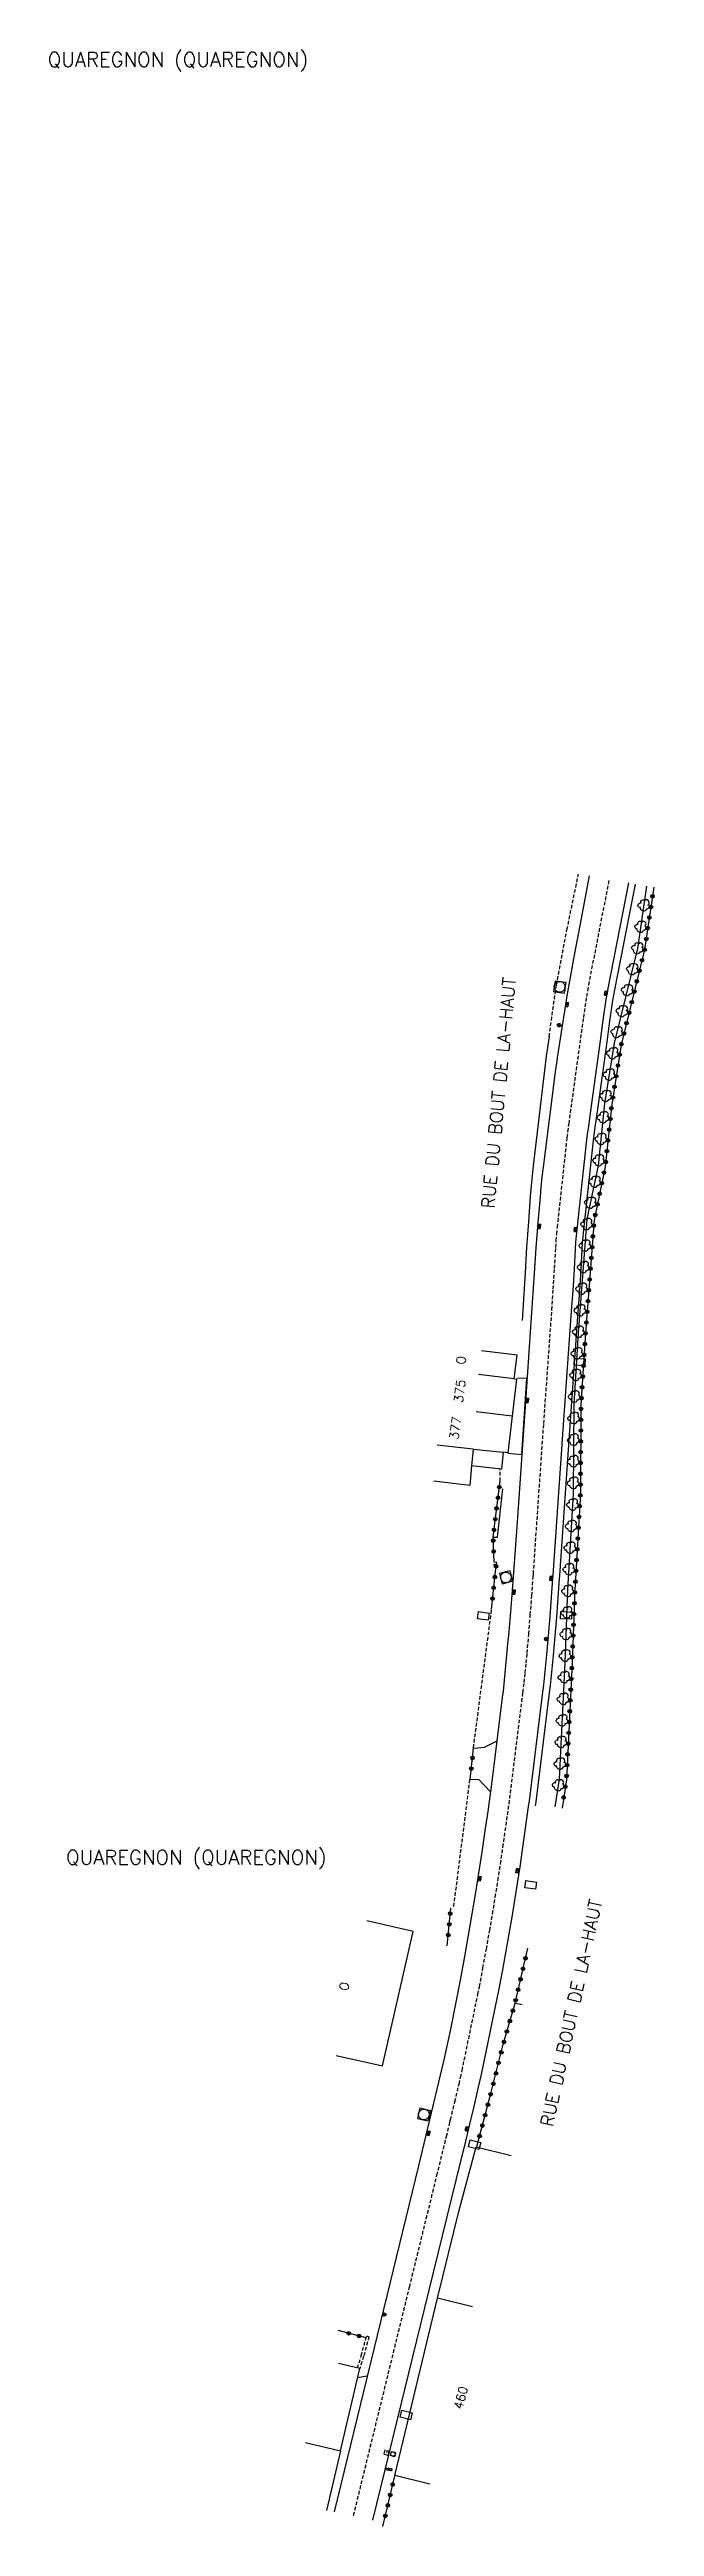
# Model space of a CAD drawing. Header units: millimetres. Extents: x 114005 to 114985, y 122399 to 123000.
# Drawn here: x 114514.9 to 114598.9, y 122644.3 to 122988 of the extents above; entities that cross this region are included whole.
import ezdxf
from ezdxf.enums import TextEntityAlignment as Align

# ---------------------------------------------------------------- set-up
doc = ezdxf.new("R2010")
doc.units = ezdxf.units.MM
doc.linetypes.add('DASHED', pattern=[0.75, 0.5, -0.25])
doc.layers.get('0').update_dxf_attribs({"linetype": 'CONTINUOUS'})
for name, color, linetype in [('w0001', 6, 'DASHED'), ('w0008', 7, 'CONTINUOUS'), ('w0014', 7, 'CONTINUOUS'), ('w0017', 7, 'CONTINUOUS'), ('w0100', 7, 'CONTINUOUS'), ('w0103', 1, 'CONTINUOUS'), ('w0112', 1, 'DASHED'), ('w0113', 2, 'DASHED'), ('W0213', 2, 'CONTINUOUS'), ('W0302', 3, 'CONTINUOUS'), ('w0322', 7, 'CONTINUOUS'), ('W0323', 7, 'CONTINUOUS'), ('w0400', 7, 'CONTINUOUS'), ('W0412', 7, 'CONTINUOUS'), ('w0420', 7, 'CONTINUOUS'), ('w0425', 7, 'CONTINUOUS'), ('w0856', 7, 'CONTINUOUS'), ('w0980', 7, 'CONTINUOUS'), ('w0989', 7, 'CONTINUOUS'), ('w0991', 7, 'CONTINUOUS'), ('w1102', 7, 'CONTINUOUS'), ('w1338', 7, 'CONTINUOUS'), ('w1471', 7, 'CONTINUOUS')]:
    doc.layers.add(name, color=color, linetype=linetype)
doc.styles.get("Standard").update_dxf_attribs({"font": 'romans.shx', "width": 0.85})

msp = doc.modelspace()

# ---------------------------------------------------------------- texts
at = {"layer": 'w0980'}
for p in [(114532.72, 122986.52), (114535.27, 122737.01)]:
    msp.add_text('QUAREGNON (QUAREGNON)', height=2, dxfattribs=at).set_placement(p, align=Align.MIDDLE)
at = {"layer": 'w0989'}
for rotation, p in [(84.611, (114575.78, 122827.24)), (77.6293, (114583.93, 122699.86))]:
    msp.add_text('RUE DU BOUT DE LA-HAUT', height=1.75, rotation=rotation, dxfattribs=at).set_placement(p, align=Align.MIDDLE_LEFT)
at = {"layer": 'w0991'}
for s, rotation, p in [('O', 82.4466, (114572.68, 122806.05)), ('375', 82.4466, (114572.49, 122801.76)), ('377', 82.4466, (114571.88, 122796.65)), ('O', 76.0013, (114556.44, 122719.09)), ('460', 76.0013, (114572.63, 122661.98))]:
    msp.add_text(s, height=1.25, rotation=rotation, dxfattribs=at).set_placement(p, align=Align.CENTER)

# ---------------------------------------------------------------- blocks, each defined once
blk = doc.blocks.new('T856')
for p, q in [((-0.125, 0), (0.125, 0)), ((0, 0.125), (0, -0.125))]:
    blk.add_line(p, q)
blk.add_ellipse((0, 0), major_axis=(-0.177, 0.177), ratio=1, start_param=3.9269908, end_param=10.2101761)
blk = doc.blocks.new('T425')
for p, q in [((-0.15, 0.6), (0.15, 0.6)), ((-0.15, 0.6), (-0.15, 0.3)), ((-0.15, 0.3), (0.15, 0.3)), ((-0.15, 0.15), (0.15, 0.15)), ((-0.15, -0.15), (-0.15, 0.15)), ((0, 0.45), (0.15, 0.45)), ((0.15, 0.45), (0.15, 0.3)), ((0.15, 0.15), (0.15, -0.15)), ((0.15, -0.15), (-0.15, -0.15))]:
    blk.add_line(p, q)
blk.add_ellipse((0, 0), major_axis=(-0.106, 0.106), ratio=1, start_param=3.926991, end_param=10.210176)
blk = doc.blocks.new('T412')
for p, q in [((-0.3, 1.2), (0.3, 1.2)), ((-0.3, 1.2), (-0.3, 0.6)), ((-0.3, 0.6), (0.3, 0.6)), ((-0.3, 0.3), (0.3, 0.3)), ((-0.3, -0.3), (-0.3, 0.3)), ((0, 0.9), (0.3, 0.9)), ((0.3, 0.9), (0.3, 0.6)), ((0.3, 0.3), (0.3, -0.3)), ((0.3, -0.3), (-0.3, -0.3))]:
    blk.add_line(p, q)
blk.add_ellipse((0, 0), major_axis=(0.212, 0.212), ratio=1, start_param=5.497787, end_param=11.780972)
blk = doc.blocks.new('T1471')
at = {"color": 0, "linetype": 'Continuous', "flags": 128}
blk.add_lwpolyline([(-0.75, -0.5), (-0.75, 0.5), (0.75, 0.5), (0.75, -0.5), (-0.75, -0.5)], dxfattribs=at)
blk = doc.blocks.new('T400')
for p, q in [((-0.15, 0.3), (0.15, 0.3)), ((-0.15, -0.25), (-0.15, 0.3)), ((-0.15, 0.15), (0.15, 0.15)), ((-0.15, 0), (0.15, 0)), ((0.15, 0.3), (0.15, -0.25)), ((-0.15, -0.15), (0.15, -0.15)), ((-0.15, -0.25), (-0.15, -0.3)), ((-0.15, -0.3), (0.15, -0.3)), ((0.15, -0.3), (0.15, -0.25))]:
    blk.add_line(p, q)
blk = doc.blocks.new('T420')
for p, q in [((0.75, 0.75), (-0.75, 0.75)), ((-0.75, 0.75), (-0.75, -0.75)), ((0.75, 0.75), (0.75, -0.75)), ((0.75, -0.75), (-0.75, -0.75))]:
    blk.add_line(p, q)
blk.add_ellipse((0, 0), major_axis=(-0.53, 0.53), ratio=1, start_param=3.926991, end_param=10.210176)
blk = doc.blocks.new('t302o')
for p, q in [((-0.8, 0.51), (-0.86, 0.34)), ((-0.86, 0.34), (-0.86, 0.17)), ((-0.86, 0.17), (-0.74, 0.06)), ((-0.69, 0.63), (-0.8, 0.51)), ((-0.8, -0.06), (-0.74, 0.06)), ((-0.74, 0.06), (-0.69, 0.11)), ((-0.57, 0.69), (-0.69, 0.63)), ((-0.46, 0.69), (-0.57, 0.69)), ((-0.29, 0.63), (-0.46, 0.69)), ((-0.29, 0.63), (-0.17, 0.74)), ((-0.23, 0.57), (-0.29, 0.63)), ((-0.17, 0.74), (-0.06, 0.8)), ((-0.06, 0.8), (0.06, 0.8)), ((0.06, 0.8), (0.23, 0.74)), ((0.23, 0.74), (0.34, 0.63)), ((0.34, 0.63), (0.4, 0.51)), ((0.46, 0.46), (0.34, 0.46)), ((0.4, 0.51), (0.4, 0.46)), ((0.57, 0.4), (0.46, 0.46)), ((0.57, 0.4), (0.69, 0.29)), ((0.69, 0.29), (0.74, 0.17)), ((0.74, 0.06), (0.69, -0.17)), ((0.74, 0.17), (0.74, 0.06)), ((-0.8, -0.17), (-0.8, -0.06)), ((-0.8, -0.23), (-0.8, -0.17)), ((-0.74, -0.34), (-0.8, -0.23)), ((-0.69, -0.4), (-0.74, -0.34)), ((-0.51, -0.46), (-0.69, -0.4)), ((-0.4, -0.46), (-0.51, -0.46)), ((-0.4, -0.46), (-0.34, -0.46)), ((-0.34, -0.46), (-0.34, -0.4)), ((-0.34, -0.51), (-0.34, -0.46)), ((-0.29, -0.63), (-0.34, -0.51)), ((-0.17, -0.74), (-0.29, -0.63)), ((-0.06, -0.8), (-0.17, -0.74)), ((0.06, -0.8), (-0.06, -0.8)), ((0.17, -0.74), (0.06, -0.8)), ((0.23, -0.69), (0.17, -0.74)), ((0.29, -0.46), (0.23, -0.46)), ((0.29, -0.63), (0.23, -0.69)), ((0.46, -0.4), (0.29, -0.46)), ((0.34, -0.51), (0.29, -0.63)), ((0.34, -0.51), (0.34, -0.46)), ((0.57, -0.34), (0.46, -0.4)), ((0.63, -0.29), (0.57, -0.34)), ((0.69, -0.17), (0.63, -0.29))]:
    blk.add_line(p, q)
blk = doc.blocks.new('t322o')
at = {"color": 0, "linetype": 'Continuous'}
for radius in [0.25, 0.15]:
    blk.add_circle((0, 0), radius, dxfattribs=at)
blk = doc.blocks.new('t323o')
at = {"color": 0, "linetype": 'Continuous'}
for radius in [0.25, 0.15]:
    blk.add_circle((0, 0), radius, dxfattribs=at)

# ---------------------------------------------------------------- linework, layer by layer
at = {"layer": 'w0001'}
msp.add_lwpolyline([(114557.13, 122645.81), (114564.9, 122677.52), (114568.7, 122693.01), (114570.03, 122698.4), (114570.5, 122700.34), (114570.59, 122700.74), (114571.19, 122703.21), (114571.78, 122705.66), (114571.99, 122706.61), (114572.2, 122707.56), (114574.38, 122718.11), (114574.6, 122719.18), (114575.09, 122721.79), (114575.57, 122724.4), (114576.04, 122727.01), (114576.43, 122729.31), (114576.81, 122731.62), (114577.18, 122733.93), (114577.53, 122736.25), (114577.87, 122738.57), (114578.3, 122741.57), (114578.72, 122744.56), (114578.82, 122745.32), (114580.65, 122760.04), (114580.81, 122761.4), (114580.96, 122762.76), (114581.1, 122764.12), (114581.23, 122765.48), (114581.46, 122768.13), (114581.67, 122770.79), (114581.88, 122773.44), (114582.07, 122776.09), (114582.1, 122776.5), (114583.54, 122797.34), (114584.67, 122813.13), (114584.86, 122816), (114585.04, 122818.88), (114585.21, 122821.77), (114585.27, 122822.71), (114585.34, 122823.65), (114585.44, 122824.59), (114586.8, 122837.04), (114586.9, 122837.84), (114587.05, 122838.98), (114588.68, 122850.83), (114589.09, 122853.71), (114589.51, 122856.6), (114589.65, 122857.42), (114589.8, 122858.23), (114592.66, 122872.87)], dxfattribs=at)
at = {"layer": 'w0008'}
for points in [[(114589.85, 122873.35), (114588.53, 122866.48), (114587.75, 122862.34), (114586.75, 122856.7), (114585.42, 122848.11), (114585.3, 122847.34), (114585.19, 122846.55), (114583.46, 122832.95), (114583.29, 122831.57), (114583.15, 122830.19), (114583.02, 122828.8), (114582.73, 122825.26), (114582.46, 122821.72), (114582.21, 122818.17), (114581.66, 122810.04), (114581.06, 122801.04), (114579.78, 122783.02), (114579.1, 122773.56), (114578.97, 122771.83), (114578.83, 122770.1), (114578.68, 122768.43), (114578.52, 122766.76), (114577.88, 122760.2), (114577.85, 122759.9), (114577.83, 122759.69), (114576.31, 122747.68), (114576.04, 122745.6), (114575.75, 122743.52), (114575.46, 122741.44), (114575.42, 122741.17), (114574.98, 122738.2), (114574.53, 122735.24), (114574.06, 122732.27), (114573.56, 122729.31), (114573.05, 122726.36), (114572.52, 122723.4), (114571.91, 122720.1), (114571.28, 122716.81), (114570.63, 122713.51), (114570.32, 122712.02), (114569.99, 122710.52), (114569.65, 122709.04), (114566.16, 122694.32), (114560.38, 122670.79), (114554.41, 122646.3)], [(114559.8, 122645.16), (114567.57, 122676.87), (114571.37, 122692.35), (114572.7, 122697.75), (114573.17, 122699.71), (114573.26, 122700.11), (114573.86, 122702.56), (114574.45, 122705.04), (114574.68, 122706.01), (114574.89, 122706.99), (114577.08, 122717.56), (114577.3, 122718.66), (114577.79, 122721.28), (114578.28, 122723.91), (114578.74, 122726.54), (114579.14, 122728.86), (114579.53, 122731.18), (114579.89, 122733.51), (114580.25, 122735.84), (114580.59, 122738.17), (114581.02, 122741.18), (114581.44, 122744.19), (114581.55, 122744.97), (114583.38, 122759.71), (114583.54, 122761.09), (114583.7, 122762.47), (114583.84, 122763.85), (114583.97, 122765.24), (114584.2, 122767.9), (114584.41, 122770.57), (114584.62, 122773.23), (114584.81, 122775.9), (114584.84, 122776.31), (114586.28, 122797.15), (114587.41, 122812.94), (114587.61, 122815.82), (114587.79, 122818.72), (114587.95, 122821.61), (114588.01, 122822.51), (114588.08, 122823.41), (114588.17, 122824.3), (114589.53, 122836.72), (114589.63, 122837.49), (114589.78, 122838.61), (114590.16, 122841.43), (114591.41, 122850.45), (114591.81, 122853.32), (114592.23, 122856.19), (114592.36, 122856.95), (114592.5, 122857.72), (114595.37, 122872.4)]]:
    msp.add_lwpolyline(points, dxfattribs=at)
at = {"layer": 'w0014'}
for points in [[(114578.56, 122793.25), (114580.48, 122793.04), (114581.19, 122803.63), (114579.78, 122803.61)], [(114576.55, 122781.59), (114577.1, 122781.56), (114577.85, 122788.28)], [(114558.97, 122665.14), (114557.73, 122664.92)]]:
    msp.add_lwpolyline(points, dxfattribs=at)
at = {"layer": 'w0017'}
for points in [[(114573.87, 122752.27), (114575.3, 122752.45), (114577.06, 122753.32)], [(114576.1, 122746.27), (114574.55, 122747.88), (114573.33, 122747.94)]]:
    msp.add_lwpolyline(points, dxfattribs=at)
at = {"layer": 'w0100'}
for points in [[(114579.43, 122803.56), (114579.83, 122806.84), (114574.87, 122807.45)], [(114579.43, 122803.56), (114579.74, 122803.52), (114578.54, 122793.29), (114577.91, 122793.36)], [(114573.5, 122791.46), (114573.26, 122788.74), (114568.29, 122789.33)], [(114554.71, 122709.63), (114561.13, 122708.19), (114565.4, 122726.87), (114558.97, 122728.31)], [(114567.7, 122650.15), (114562.84, 122651.33), (114568.8, 122675.94)], [(114555.31, 122654.78), (114553.37, 122646.48)]]:
    msp.add_lwpolyline(points, dxfattribs=at)
at = {"layer": 'w0103'}
for points in [[(114577.91, 122793.36), (114577.68, 122791.03), (114573.51, 122791.47)], [(114568.8, 122675.94), (114571.81, 122688.19), (114574.14, 122696.96), (114579, 122695.78)], [(114555.31, 122654.78), (114557.99, 122666.19), (114555.03, 122666.89)]]:
    msp.add_lwpolyline(points, dxfattribs=at)
at = {"layer": 'w0112'}
for points in [[(114577.47, 122789.38), (114577.48, 122791)], [(114576.57, 122777.82), (114576.95, 122777.77), (114577.02, 122778.06), (114576.65, 122778.1)], [(114573.78, 122752.34), (114576.3, 122771.55)], [(114571.05, 122730.32), (114573.29, 122747.95)], [(114557.66, 122666.27), (114558.19, 122667.96), (114558.93, 122670.71), (114559.26, 122670.61), (114558.52, 122667.86), (114557.99, 122666.19)]]:
    msp.add_lwpolyline(points, dxfattribs=at)
at = {"layer": 'w0113'}
msp.add_lwpolyline([(114584.28, 122851.05), (114585.3, 122858.21), (114586.76, 122865.89), (114588.37, 122873.61)], dxfattribs=at)
at = {"layer": 'W0213'}
for points in [[(114582.39, 122744.28), (114582.47, 122744.85), (114584.3, 122759.59), (114584.47, 122760.98), (114584.62, 122762.37), (114584.76, 122763.76), (114584.89, 122765.16), (114585.12, 122767.83), (114585.34, 122770.49), (114585.55, 122773.16), (114585.74, 122775.83), (114585.77, 122776.24), (114587.21, 122797.08), (114588.34, 122812.87), (114588.53, 122815.76), (114588.72, 122818.66), (114588.88, 122821.55), (114588.94, 122822.44), (114589.01, 122823.32), (114589.1, 122824.21), (114590.46, 122836.62), (114590.55, 122837.37), (114590.7, 122838.49), (114591.08, 122841.3), (114592.33, 122850.33), (114592.73, 122853.19), (114593.15, 122856.04), (114593.27, 122856.79), (114593.41, 122857.55), (114596.28, 122872.22)], [(114584.28, 122851.05), (114583.89, 122848.33), (114583.78, 122847.55), (114583.67, 122846.74), (114582.06, 122833.11), (114581.91, 122831.72), (114581.77, 122830.32), (114581.66, 122828.91), (114581.4, 122825.36), (114581.16, 122821.81), (114580.94, 122818.26), (114580.56, 122811.66)]]:
    msp.add_lwpolyline(points, dxfattribs=at)
at = {"layer": 'W0302'}
msp.add_lwpolyline([(114597.82, 122871.95), (114596.55, 122863.28), (114593.31, 122850.12), (114591.98, 122841.75), (114591.08, 122833.15), (114589.54, 122825.72), (114588.33, 122809.96), (114587.7, 122800.04), (114587.61, 122787.65), (114586.86, 122774.25), (114586.46, 122764.18), (114585.67, 122747.98), (114585.08, 122744.13)], dxfattribs=at)
at = {"layer": 'w0322'}
for points in [[(114598.82, 122871.8), (114597.54, 122863.08), (114594.3, 122849.92), (114592.99, 122841.62), (114592.08, 122832.99), (114590.54, 122825.58), (114589.34, 122809.89), (114588.71, 122800.01), (114588.62, 122787.62), (114587.87, 122774.2), (114587.47, 122764.13), (114586.68, 122747.88), (114586.08, 122743.98)], [(114576.65, 122778.1), (114576.49, 122781.6), (114577.48, 122789.39)], [(114573.31, 122747.96), (114573.79, 122752.3)], [(114570.13, 122724.86), (114570.63, 122730.1)], [(114574.23, 122697.01), (114576.16, 122704.2), (114577.86, 122711.03), (114579.56, 122716.92), (114581.32, 122724.53)], [(114561.19, 122644.27), (114562.85, 122651.32)]]:
    msp.add_lwpolyline(points, dxfattribs=at)
at = {"layer": 'W0323'}
msp.add_lwpolyline([(114576.26, 122771.56), (114576.94, 122777.7)], dxfattribs=at)
at = {"layer": 'w1102'}
for points in [[(114579.43, 122803.56), (114574.47, 122804.17)], [(114579.13, 122798.36), (114574.17, 122798.97)], [(114573.72, 122793.81), (114568.75, 122794.34)], [(114573.72, 122793.81), (114573.5, 122791.46)], [(114573.72, 122793.81), (114577.91, 122793.36)], [(114573.66, 122674.76), (114568.8, 122675.94)], [(114550.44, 122655.93), (114555.31, 122654.78)]]:
    msp.add_lwpolyline(points, dxfattribs=at)
at = {"layer": 'w1338'}
for points in [[(114579.56, 122716.92), (114580.54, 122716.73)], [(114558.86, 122670.46), (114554.98, 122671.46)]]:
    msp.add_lwpolyline(points, dxfattribs=at)

# ---------------------------------------------------------------- block references
at = {"layer": 'W0302'}
for p, rotation in [((114597.42, 122869.21), 261.6457206722904), ((114596.98, 122866.24), 261.6457206722904), ((114595.83, 122860.36), 256.1620843727478), ((114596.54, 122863.27), 256.1620843727478), ((114595.11, 122857.44), 256.1620843727478), ((114594.39, 122854.53), 256.1620843727478), ((114593.67, 122851.62), 256.1620843727478), ((114593.08, 122848.68), 261.0092623668123), ((114592.61, 122845.72), 261.0092623668123), ((114591.77, 122839.78), 264.0237030551317), ((114592.14, 122842.75), 261.0092623668123), ((114591.46, 122836.79), 264.0237030551317), ((114591.15, 122833.81), 264.0237030551317), ((114590.61, 122830.86), 258.2644070293132), ((114590, 122827.93), 258.2644070293132), ((114589.48, 122824.97), 265.627848209138), ((114589.02, 122818.99), 265.627848209138), ((114589.25, 122821.98), 265.627848209138), ((114588.79, 122816), 265.627848209138), ((114588.57, 122813.01), 265.627848209138), ((114588.34, 122810.02), 265.627848209138), ((114588.14, 122807.02), 266.3432014633162), ((114587.95, 122804.03), 266.3432014633162), ((114587.76, 122801.04), 266.3432014633162), ((114587.66, 122795.04), 269.5830939379224), ((114587.68, 122798.04), 269.5830939379224), ((114587.64, 122792.04), 269.5830939379224), ((114587.62, 122789.04), 269.5830939379224), ((114587.52, 122786.04), 266.7874370848881), ((114587.35, 122783.05), 266.7874370848881), ((114587.18, 122780.05), 266.7874370848881), ((114587.01, 122777.06), 266.7874370848881), ((114586.73, 122771.06), 267.7352055925959), ((114586.85, 122774.06), 267.7352055925959), ((114586.61, 122768.06), 267.7352055925959), ((114586.49, 122765.07), 267.7352055925959), ((114586.36, 122762.07), 267.2230738636767), ((114586.21, 122759.07), 267.2230738636767), ((114586.07, 122756.08), 267.2230738636767), ((114585.77, 122750.08), 267.2230738636767), ((114585.92, 122753.08), 267.2230738636767), ((114585.54, 122747.1), 261.1973668882865)]:
    msp.add_blockref('t302o', p, dxfattribs=dict(at, rotation=rotation))
at = {"layer": 'w0322'}
for p, rotation in [((114598.42, 122869.05), 261.6457206722711), ((114598.64, 122870.53), 261.6457206722711), ((114597.77, 122864.6), 261.6457206722711), ((114597.98, 122866.08), 261.6457206722711), ((114598.2, 122867.57), 261.6457206722711), ((114597.19, 122861.66), 256.1620843727702), ((114597.55, 122863.11), 261.6457206722711), ((114596.12, 122857.29), 256.1620843727702), ((114596.47, 122858.74), 256.1620843727702), ((114596.83, 122860.2), 256.1620843727702), ((114595.4, 122854.37), 256.1620843727702), ((114595.76, 122855.83), 256.1620843727702), ((114594.68, 122851.46), 256.1620843727702), ((114595.04, 122852.92), 256.1620843727702), ((114593.85, 122847.04), 261.0092623667805), ((114594.08, 122848.53), 261.0092623667805), ((114594.32, 122850.01), 256.1620843727702), ((114593.38, 122844.08), 261.0092623667805), ((114593.61, 122845.56), 261.0092623667805), ((114592.93, 122841.11), 264.0237030551508), ((114593.14, 122842.6), 261.0092623667805), ((114592.47, 122836.64), 264.0237030551508), ((114592.62, 122838.13), 264.0237030551508), ((114592.78, 122839.62), 264.0237030551508), ((114592.15, 122833.65), 264.0237030551508), ((114592.31, 122835.15), 264.0237030551508), ((114591.61, 122830.71), 258.2644070292995), ((114591.91, 122832.18), 258.2644070292995), ((114591, 122827.77), 258.2644070292995), ((114591.3, 122829.24), 258.2644070292995), ((114590.37, 122823.32), 265.6278482091448), ((114590.49, 122824.82), 265.6278482091448), ((114590.69, 122826.3), 258.2644070292995), ((114590.14, 122820.33), 265.6278482091448), ((114590.26, 122821.83), 265.6278482091448), ((114589.91, 122817.34), 265.6278482091448), ((114590.03, 122818.84), 265.6278482091448), ((114589.57, 122812.85), 265.6278482091448), ((114589.69, 122814.35), 265.6278482091448), ((114589.8, 122815.85), 265.6278482091448), ((114589.34, 122809.86), 266.3432014632839), ((114589.46, 122811.36), 265.6278482091448), ((114589.15, 122806.87), 266.3432014632839), ((114589.25, 122808.37), 266.3432014632839), ((114588.86, 122802.38), 266.3432014632839), ((114588.96, 122803.87), 266.3432014632839), ((114589.06, 122805.37), 266.3432014632839), ((114588.71, 122799.38), 269.5830939379468), ((114588.77, 122800.88), 266.3432014632839), ((114588.69, 122796.38), 269.5830939379468), ((114588.7, 122797.88), 269.5830939379468), ((114588.66, 122793.38), 269.5830939379468), ((114588.68, 122794.88), 269.5830939379468), ((114577.37, 122788.54), 82.81119549340868), ((114588.63, 122788.88), 269.5830939379468), ((114588.64, 122790.38), 269.5830939379468), ((114588.65, 122791.88), 269.5830939379468), ((114576.99, 122785.57), 82.81119549340868), ((114577.18, 122787.05), 82.81119549340868), ((114588.53, 122785.89), 266.7874370848579), ((114588.61, 122787.38), 266.7874370848579), ((114576.62, 122782.59), 82.81119549340868), ((114576.81, 122784.08), 82.81119549340868), ((114588.36, 122782.89), 266.7874370848579), ((114588.44, 122784.39), 266.7874370848579), ((114576.52, 122781.1), 92.54964028175257), ((114576.58, 122779.6), 92.54964028175257), ((114588.1, 122778.4), 266.7874370848579), ((114588.19, 122779.9), 266.7874370848579), ((114588.27, 122781.39), 266.7874370848579), ((114587.94, 122775.4), 266.7874370848579), ((114588.02, 122776.9), 266.7874370848579), ((114587.8, 122772.41), 267.7352055926206), ((114587.86, 122773.9), 267.7352055926206), ((114587.62, 122767.91), 267.7352055926206), ((114587.68, 122769.41), 267.7352055926206), ((114587.74, 122770.91), 267.7352055926206), ((114587.5, 122764.91), 267.7352055926206), ((114587.56, 122766.41), 267.7352055926206), ((114587.36, 122761.91), 267.2230738637027), ((114587.44, 122763.41), 267.2230738637027), ((114587.22, 122758.92), 267.2230738637027), ((114587.29, 122760.42), 267.2230738637027), ((114587, 122754.42), 267.2230738637027), ((114587.07, 122755.92), 267.2230738637027), ((114587.15, 122757.42), 267.2230738637027), ((114573.64, 122750.94), 83.76374398866781), ((114586.85, 122751.43), 267.2230738637027), ((114586.93, 122752.93), 267.2230738637027), ((114573.48, 122749.45), 83.76374398866781), ((114586.71, 122748.43), 267.2230738637027), ((114586.78, 122749.93), 267.2230738637027), ((114586.31, 122745.46), 261.1973668881358), ((114586.54, 122746.94), 261.1973668881358), ((114570.41, 122727.85), 84.61073587066231), ((114570.55, 122729.34), 84.61073587066231), ((114570.27, 122726.36), 84.61073587066231), ((114580.32, 122720.22), 76.94618883366476), ((114580.66, 122721.68), 76.94618883366476), ((114581, 122723.14), 76.94618883366476), ((114579.64, 122717.3), 76.94618883366476), ((114579.98, 122718.76), 76.94618883366476), ((114578.42, 122712.97), 73.98687913055977), ((114578.84, 122714.41), 73.98687913055977), ((114579.25, 122715.85), 73.98687913055977), ((114577.63, 122710.07), 75.96809525777795), ((114578.01, 122711.53), 73.98687913055977), ((114576.9, 122707.16), 75.96809525777795), ((114577.26, 122708.62), 75.96809525777795), ((114575.78, 122702.81), 74.95513154952249), ((114576.17, 122704.25), 75.96809525777795), ((114576.54, 122705.71), 75.96809525777795), ((114575, 122699.91), 74.95513154952249), ((114575.39, 122701.36), 74.95513154952249), ((114574.62, 122698.46), 74.95513154952249), ((114562.22, 122648.65), 76.80225291803426), ((114562.56, 122650.11), 76.80225291803426), ((114561.54, 122645.73), 76.80225291803426), ((114561.88, 122647.19), 76.80225291803426)]:
    msp.add_blockref('t322o', p, dxfattribs=dict(at, rotation=rotation))
at = {"layer": 'W0323', "rotation": 83.71450719892066}
for p in [(114576.75, 122776.04), (114576.92, 122777.53), (114576.43, 122773.06), (114576.59, 122774.55)]:
    msp.add_blockref('t323o', p, dxfattribs=at)
at = {"layer": 'w0400'}
for p, rotation in [((114586.79, 122855.51), 351.2088119194041), ((114592.18, 122857.07), 349.5612695834651), ((114582.93, 122824.72), 355.6497046779556), ((114587.93, 122824.27), 354.3019820825385), ((114581.26, 122800.58), 356.15216654771), ((114584.56, 122775.85), 175.8580389433709), ((114579.38, 122773.96), 355.8620848965596), ((114574.64, 122734.22), 350.9403074105611), ((114579.86, 122735.27), 171.3454024014603), ((114572.85, 122699.47), 346.4758007355091), ((114567.54, 122698.86), 346.6676348092796)]:
    msp.add_blockref('T400', p, dxfattribs=dict(at, rotation=rotation))
at = {"layer": 'W0412', "rotation": 76.23313840036438}
msp.add_blockref('T412', (114562.6, 122654.32), dxfattribs=at)
at = {"layer": 'w0420'}
for p, rotation in [((114585.74, 122857.95), 81.87846406646219), ((114578.29, 122775.99), 15.0698958165702), ((114566.89, 122701.46), 77.11748436727373)]:
    msp.add_blockref('T420', p, dxfattribs=dict(at, rotation=rotation))
at = {"layer": 'w0425', "rotation": 76.23313840036438}
msp.add_blockref('T425', (114562.27, 122652.16), dxfattribs=at)
at = {"layer": 'w0856', "rotation": 15.0698958165702}
msp.add_blockref('T856', (114585.68, 122852.64), dxfattribs=at)
at = {"layer": 'w0856'}
for p in [(114583.88, 122767.45), (114561.39, 122673.69)]:
    msp.add_blockref('T856', p, dxfattribs=at)
at = {"layer": 'w1338', "rotation": 165.5306945584448}
for p in [(114556.44, 122671.08), (114557.89, 122670.71)]:
    msp.add_blockref('t322o', p, dxfattribs=at)
at = {"layer": 'w1471'}
for p, rotation in [((114588.53, 122805.88), 356.4), ((114575.14, 122770.65), 351.8294608217037), ((114586.66, 122770.71), 357.3498426045825), ((114581.73, 122733.32), 351.9), ((114573.94, 122697.27), 345.6), ((114564.43, 122659.73), 346.4999999999999)]:
    msp.add_blockref('T1471', p, dxfattribs=dict(at, rotation=rotation))

msp.set_redraw_order([(e.dxf.handle, doc.entitydb.next_handle()) for e in msp.query("TEXT MTEXT ATTDEF DIMENSION ARC_DIMENSION")])  # texts and dimensions are drawn at this point

doc.saveas('drawing.dxf')
